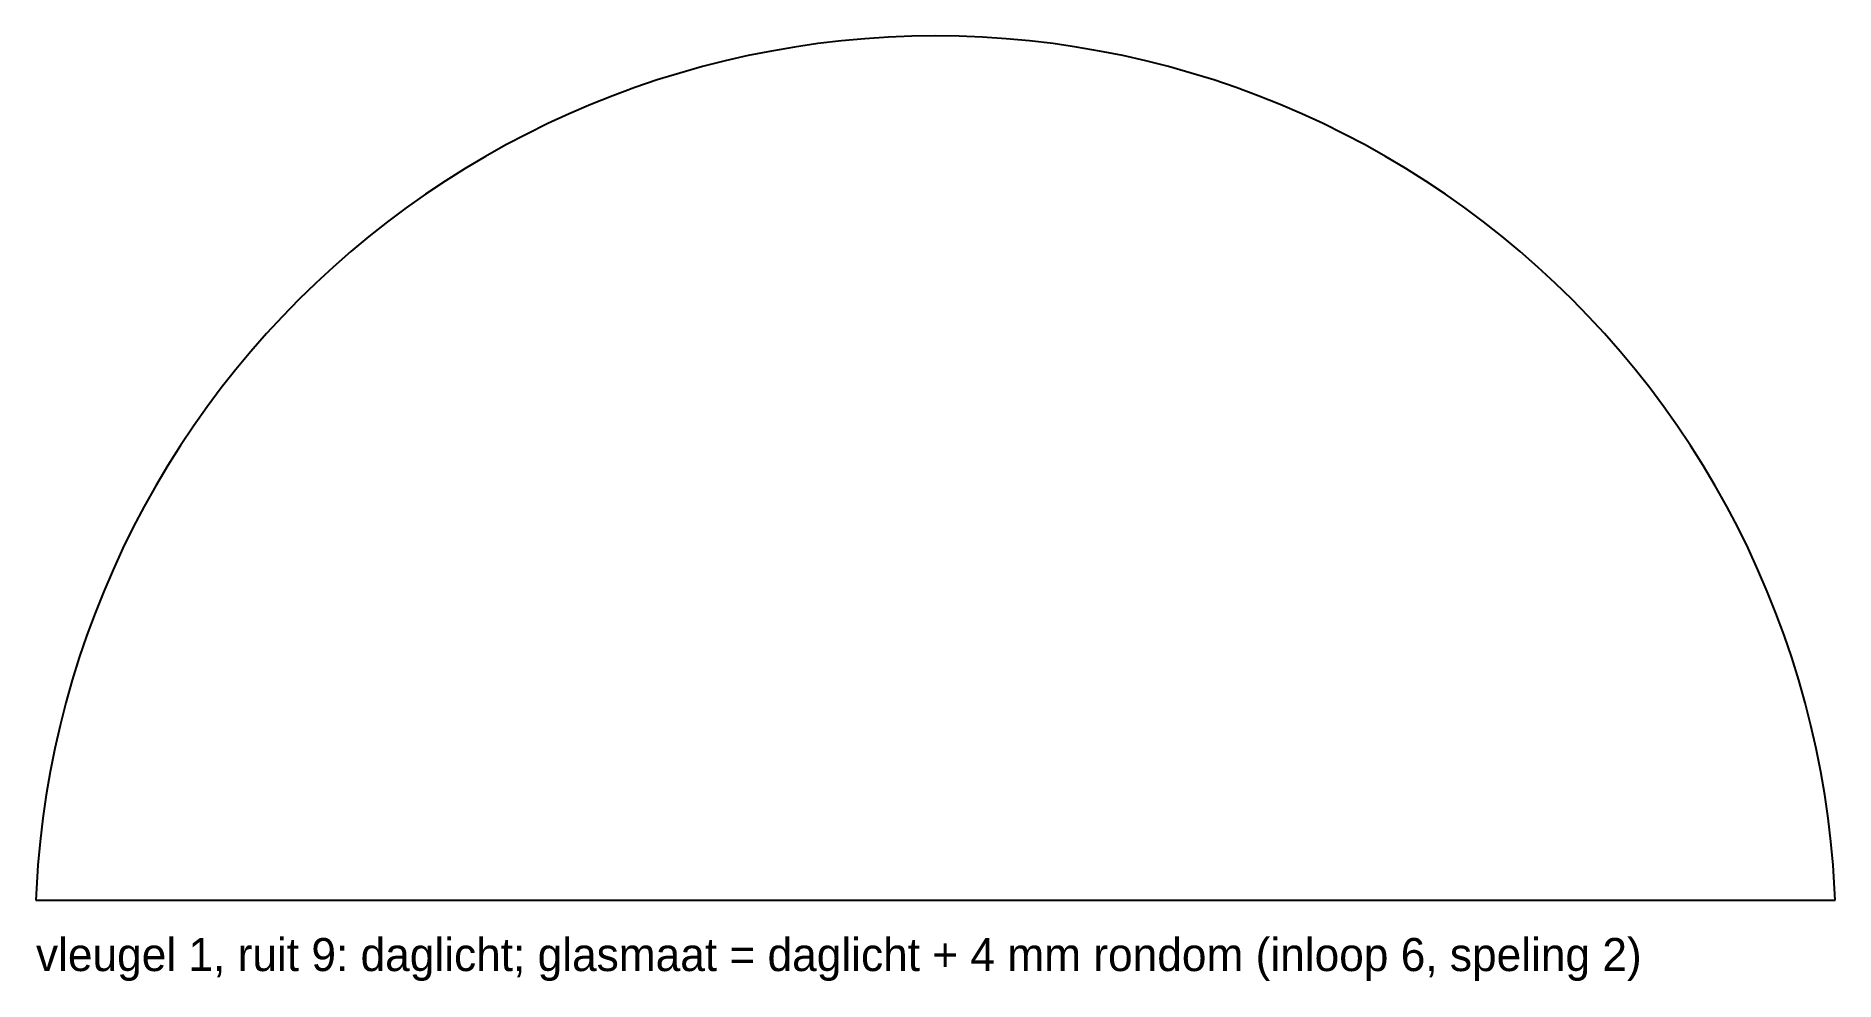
# Model space of a CAD drawing. Header units: millimetres. Extents: x 0 to 7475, y -34 to 396.
# Drawn here: x 6714 to 7475, y -34 to 366 of the extents above; entities that cross this region are included whole.
import ezdxf

# ---------------------------------------------------------------- set-up
doc = ezdxf.new("R2010")
doc.units = ezdxf.units.MM

msp = doc.modelspace()

# ---------------------------------------------------------------- texts
at = {"layer": 'TEKST'}
msp.add_text('vleugel 1, ruit 9: daglicht; glasmaat = daglicht + 4 mm rondom (inloop 6, speling 2)', height=14, dxfattribs=at).set_placement((6714, -30))

# ---------------------------------------------------------------- linework, layer by layer
at = {"layer": 'DAGLICHT'}
for p, q in [((7074.7319, 365.4779), (7064.779, 364.8255)), ((7084.6985, 365.8694), (7074.7319, 365.4779)), ((7094.6719, 366), (7084.6985, 365.8694)), ((7104.6454, 365.8694), (7094.6719, 366)), ((7114.6119, 365.4779), (7104.6454, 365.8694)), ((7124.5649, 364.8255), (7114.6119, 365.4779)), ((7025.2402, 359.6201), (7015.4576, 357.6742)), ((7035.0704, 361.3093), (7025.2402, 359.6201)), ((7044.9415, 362.7405), (7035.0704, 361.3093)), ((7054.8466, 363.9128), (7044.9415, 362.7405)), ((7064.779, 364.8255), (7054.8466, 363.9128)), ((7134.4973, 363.9128), (7124.5649, 364.8255)), ((7144.4024, 362.7405), (7134.4973, 363.9128)), ((7154.2735, 361.3093), (7144.4024, 362.7405)), ((7164.1037, 359.6201), (7154.2735, 361.3093)), ((7173.8863, 357.6742), (7164.1037, 359.6201)), ((6986.4621, 350.3103), (6976.9365, 347.3525)), ((6996.0619, 353.0177), (6986.4621, 350.3103)), ((7005.7293, 355.4729), (6996.0619, 353.0177)), ((7015.4576, 357.6742), (7005.7293, 355.4729)), ((7183.6146, 355.4729), (7173.8863, 357.6742)), ((7193.282, 353.0177), (7183.6146, 355.4729)), ((7202.8818, 350.3103), (7193.282, 353.0177)), ((7212.4074, 347.3525), (7202.8818, 350.3103)), ((6967.4915, 344.1464), (6958.1338, 340.6941)), ((6976.9365, 347.3525), (6967.4915, 344.1464)), ((7221.8524, 344.1464), (7212.4074, 347.3525)), ((7231.2101, 340.6941), (7221.8524, 344.1464)), ((6948.8696, 336.9981), (6939.7053, 333.0608)), ((6958.1338, 340.6941), (6948.8696, 336.9981)), ((7240.4743, 336.9981), (7231.2101, 340.6941)), ((7249.6386, 333.0608), (7240.4743, 336.9981)), ((6930.6472, 328.885), (6921.7016, 324.4735)), ((6939.7053, 333.0608), (6930.6472, 328.885)), ((7258.6967, 328.885), (7249.6386, 333.0608)), ((7267.6423, 324.4735), (7258.6967, 328.885)), ((6912.8745, 319.8293), (6904.1719, 314.9557)), ((6921.7016, 324.4735), (6912.8745, 319.8293)), ((7276.4694, 319.8293), (7267.6423, 324.4735)), ((7285.1719, 314.9557), (7276.4694, 319.8293)), ((6904.1719, 314.9557), (6895.6, 309.8559)), ((7293.7439, 309.8559), (7285.1719, 314.9557)), ((6895.6, 309.8559), (6887.1645, 304.5335)), ((7302.1794, 304.5335), (7293.7439, 309.8559)), ((6878.8712, 298.9921), (6870.7258, 293.2355)), ((6887.1645, 304.5335), (6878.8712, 298.9921)), ((7310.4727, 298.9921), (7302.1794, 304.5335)), ((7318.6181, 293.2355), (7310.4727, 298.9921)), ((6870.7258, 293.2355), (6862.7338, 287.2676)), ((7326.6101, 287.2676), (7318.6181, 293.2355)), ((6862.7338, 287.2676), (6854.9009, 281.0926)), ((7334.443, 281.0926), (7326.6101, 287.2676)), ((6847.2322, 274.7147), (6839.7332, 268.1382)), ((6854.9009, 281.0926), (6847.2322, 274.7147)), ((7342.1117, 274.7147), (7334.443, 281.0926)), ((7349.6107, 268.1382), (7342.1117, 274.7147)), ((6839.7332, 268.1382), (6832.4089, 261.3676)), ((7356.935, 261.3676), (7349.6107, 268.1382)), ((6832.4089, 261.3676), (6825.2643, 254.4077)), ((7364.0796, 254.4077), (7356.935, 261.3676)), ((6825.2643, 254.4077), (6818.3043, 247.2631)), ((7371.0396, 247.2631), (7364.0796, 254.4077)), ((6818.3043, 247.2631), (6811.5338, 239.9388)), ((7377.8101, 239.9388), (7371.0396, 247.2631)), ((6811.5338, 239.9388), (6804.9573, 232.4397)), ((7384.3866, 232.4397), (7377.8101, 239.9388)), ((6804.9573, 232.4397), (6798.5793, 224.7711)), ((7390.7646, 224.7711), (7384.3866, 232.4397)), ((6798.5793, 224.7711), (6792.4043, 216.9381)), ((7396.9396, 216.9381), (7390.7646, 224.7711)), ((6792.4043, 216.9381), (6786.4365, 208.9462)), ((7402.9074, 208.9462), (7396.9396, 216.9381)), ((6786.4365, 208.9462), (6780.6799, 200.8008)), ((7408.664, 200.8008), (7402.9074, 208.9462)), ((6780.6799, 200.8008), (6775.1385, 192.5075)), ((7414.2054, 192.5075), (7408.664, 200.8008)), ((6775.1385, 192.5075), (6769.816, 184.072)), ((7419.5278, 184.072), (7414.2054, 192.5075)), ((6769.816, 184.072), (6764.7163, 175.5)), ((7424.6276, 175.5), (7419.5278, 184.072)), ((6764.7163, 175.5), (6759.8426, 166.7975)), ((7429.5013, 166.7975), (7424.6276, 175.5)), ((6759.8426, 166.7975), (6755.1985, 157.9704)), ((7434.1454, 157.9704), (7429.5013, 166.7975)), ((6755.1985, 157.9704), (6750.787, 149.0247)), ((7438.5569, 149.0247), (7434.1454, 157.9704)), ((6750.787, 149.0247), (6746.6111, 139.9667)), ((7442.7328, 139.9667), (7438.5569, 149.0247)), ((6746.6111, 139.9667), (6742.6738, 130.8024)), ((7446.67, 130.8024), (7442.7328, 139.9667)), ((6742.6738, 130.8024), (6738.9778, 121.5382)), ((7450.3661, 121.5382), (7446.67, 130.8024)), ((6738.9778, 121.5382), (6735.5255, 112.1804)), ((7453.8184, 112.1804), (7450.3661, 121.5382)), ((6735.5255, 112.1804), (6732.3194, 102.7355)), ((7457.0245, 102.7355), (7453.8184, 112.1804)), ((6732.3194, 102.7355), (6729.3616, 93.2098)), ((7459.9823, 93.2098), (7457.0245, 102.7355)), ((6729.3616, 93.2098), (6726.6542, 83.6101)), ((7462.6897, 83.6101), (7459.9823, 93.2098)), ((6726.6542, 83.6101), (6724.199, 73.9427)), ((7465.1449, 73.9427), (7462.6897, 83.6101)), ((6724.199, 73.9427), (6721.9977, 64.2144)), ((7467.3462, 64.2144), (7465.1449, 73.9427)), ((6721.9977, 64.2144), (6720.0518, 54.4317)), ((7469.2921, 54.4317), (7467.3462, 64.2144)), ((6720.0518, 54.4317), (6718.3627, 44.6015)), ((7470.9812, 44.6015), (7469.2921, 54.4317)), ((6718.3627, 44.6015), (6716.9315, 34.7305)), ((7472.4124, 34.7305), (7470.9812, 44.6015)), ((6716.9315, 34.7305), (6715.7591, 24.8253)), ((7473.5848, 24.8253), (7472.4124, 34.7305)), ((6715.7591, 24.8253), (6714.8464, 14.8929)), ((7474.4974, 14.8929), (7473.5848, 24.8253)), ((6714.8464, 14.8929), (6714.1941, 4.94)), ((7475.1498, 4.94), (7474.4974, 14.8929)), ((6714.1941, 4.94), (6714, 0)), ((6714, 0), (7475.3439, 0)), ((7475.3439, 0), (7475.1498, 4.94))]:
    msp.add_line(p, q, dxfattribs=at)

msp.set_redraw_order([(e.dxf.handle, doc.entitydb.next_handle()) for e in msp.query("TEXT MTEXT ATTDEF DIMENSION ARC_DIMENSION")])  # texts and dimensions are drawn at this point

doc.saveas('drawing.dxf')
